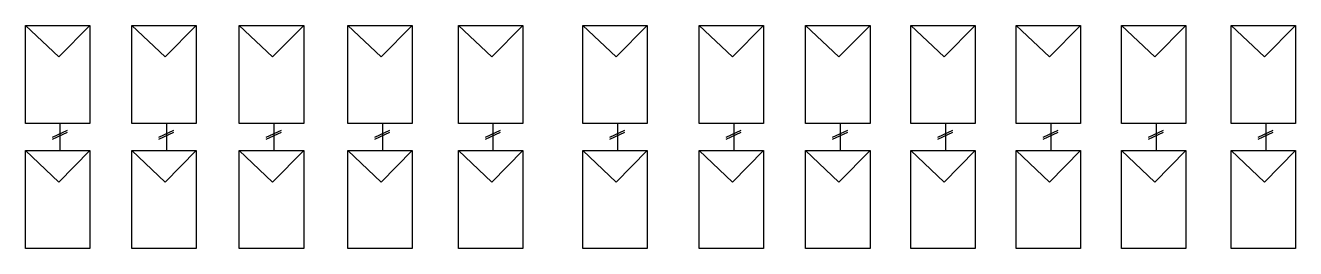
# Model space of a CAD drawing. Header units: inches. Extents: x 9190 to 83177, y 6945 to 19665.
# Drawn here: x 29661 to 36293, y 17514 to 18683 of the extents above; entities that cross this region are included whole.
import ezdxf

# ---------------------------------------------------------------- set-up
doc = ezdxf.new("R2010")
doc.units = ezdxf.units.IN
doc.header["$MEASUREMENT"] = 0

msp = doc.modelspace()

# ---------------------------------------------------------------- linework, layer by layer
for p, q in [((29661, 18682.6), (29835, 18517.5)), ((29835, 18517.5), (29997.3, 18682.6)), ((30216.6, 18682.6), (30390.5, 18517.5)), ((30390.5, 18517.5), (30552.8, 18682.6)), ((30777.9, 18682.6), (30951.8, 18517.5)), ((30951.8, 18517.5), (31114.1, 18682.6)), ((31344.9, 18682.6), (31518.9, 18517.5)), ((31518.9, 18517.5), (31681.2, 18682.6)), ((31921.8, 18682.6), (32095.7, 18517.5)), ((32095.7, 18517.5), (32258, 18682.6)), ((32571.7, 18682.6), (32745.6, 18517.5)), ((32745.6, 18517.5), (32908, 18682.6)), ((33179.3, 18682.6), (33353.2, 18517.5)), ((33353.2, 18517.5), (33515.5, 18682.6)), ((33734.8, 18682.6), (33908.7, 18517.5)), ((33908.7, 18517.5), (34071.1, 18682.6)), ((34284.5, 18682.6), (34458.5, 18517.5)), ((34458.5, 18517.5), (34620.8, 18682.6)), ((34834.3, 18682.6), (35008.2, 18517.5)), ((35008.2, 18517.5), (35170.5, 18682.6)), ((35384, 18682.6), (35557.9, 18517.5)), ((35557.9, 18517.5), (35720.3, 18682.6)), ((35956.9, 18682.6), (36130.8, 18517.5)), ((36130.8, 18517.5), (36293.1, 18682.6)), ((29802.1, 18097.6), (29880.6, 18134)), ((29802.1, 18086.8), (29880.6, 18123.1)), ((29843.3, 18027.1), (29843.3, 18170)), ((30357.7, 18097.6), (30436.1, 18134)), ((30357.7, 18086.8), (30436.1, 18123.1)), ((30398.9, 18027.1), (30398.9, 18170)), ((30919, 18097.6), (30997.4, 18134)), ((30919, 18086.8), (30997.4, 18123.1)), ((30960.2, 18027.1), (30960.2, 18170)), ((31486.1, 18097.6), (31564.5, 18134)), ((31486.1, 18086.8), (31564.5, 18123.1)), ((31527.3, 18027.1), (31527.3, 18170)), ((32062.9, 18097.6), (32141.3, 18134)), ((32062.9, 18086.8), (32141.3, 18123.1)), ((32104.1, 18027.1), (32104.1, 18170)), ((32712.8, 18097.6), (32791.2, 18134)), ((32712.8, 18086.8), (32791.2, 18123.1)), ((32754, 18027.1), (32754, 18170)), ((33320.4, 18097.6), (33398.8, 18134)), ((33320.4, 18086.8), (33398.8, 18123.1)), ((33361.6, 18027.1), (33361.6, 18170)), ((33875.9, 18097.6), (33954.4, 18134)), ((33875.9, 18086.8), (33954.4, 18123.1)), ((33917.1, 18027.1), (33917.1, 18170)), ((34425.7, 18097.6), (34504.1, 18134)), ((34425.7, 18086.8), (34504.1, 18123.1)), ((34466.9, 18027.1), (34466.9, 18170)), ((34975.4, 18097.6), (35053.8, 18134)), ((34975.4, 18086.8), (35053.8, 18123.1)), ((35016.6, 18027.1), (35016.6, 18170)), ((35525.1, 18097.6), (35603.5, 18134)), ((35525.1, 18086.8), (35603.5, 18123.1)), ((35566.3, 18027.1), (35566.3, 18170)), ((36098, 18097.6), (36176.4, 18134)), ((36098, 18086.8), (36176.4, 18123.1)), ((36139.2, 18027.1), (36139.2, 18170)), ((29661, 18027.1), (29835, 17862)), ((29835, 17862), (29997.3, 18027.1)), ((30216.6, 18027.1), (30390.5, 17862)), ((30390.5, 17862), (30552.8, 18027.1)), ((30777.9, 18027.1), (30951.8, 17862)), ((30951.8, 17862), (31114.1, 18027.1)), ((31344.9, 18027.1), (31518.9, 17862)), ((31518.9, 17862), (31681.2, 18027.1)), ((31921.8, 18027.1), (32095.7, 17862)), ((32095.7, 17862), (32258, 18027.1)), ((32571.7, 18027.1), (32745.6, 17862)), ((32745.6, 17862), (32908, 18027.1)), ((33179.3, 18027.1), (33353.2, 17862)), ((33353.2, 17862), (33515.5, 18027.1)), ((33734.8, 18027.1), (33908.7, 17862)), ((33908.7, 17862), (34071.1, 18027.1)), ((34284.5, 18027.1), (34458.5, 17862)), ((34458.5, 17862), (34620.8, 18027.1)), ((34834.3, 18027.1), (35008.2, 17862)), ((35008.2, 17862), (35170.5, 18027.1)), ((35384, 18027.1), (35557.9, 17862)), ((35557.9, 17862), (35720.3, 18027.1)), ((35956.9, 18027.1), (36130.8, 17862)), ((36130.8, 17862), (36293.1, 18027.1))]:
    msp.add_line(p, q)
for points in [[(29661, 18682.6), (29997.3, 18682.6), (29997.3, 18170), (29661, 18170)], [(30216.6, 18682.6), (30552.8, 18682.6), (30552.8, 18170), (30216.6, 18170)], [(30777.9, 18682.6), (31114.1, 18682.6), (31114.1, 18170), (30777.9, 18170)], [(31344.9, 18682.6), (31681.2, 18682.6), (31681.2, 18170), (31344.9, 18170)], [(31921.8, 18682.6), (32258, 18682.6), (32258, 18170), (31921.8, 18170)], [(32571.7, 18682.6), (32908, 18682.6), (32908, 18170), (32571.7, 18170)], [(33179.3, 18682.6), (33515.5, 18682.6), (33515.5, 18170), (33179.3, 18170)], [(33734.8, 18682.6), (34071.1, 18682.6), (34071.1, 18170), (33734.8, 18170)], [(34284.5, 18682.6), (34620.8, 18682.6), (34620.8, 18170), (34284.5, 18170)], [(34834.3, 18682.6), (35170.5, 18682.6), (35170.5, 18170), (34834.3, 18170)], [(35384, 18682.6), (35720.3, 18682.6), (35720.3, 18170), (35384, 18170)], [(35956.9, 18682.6), (36293.1, 18682.6), (36293.1, 18170), (35956.9, 18170)], [(29661, 18027.1), (29997.3, 18027.1), (29997.3, 17514.4), (29661, 17514.4)], [(30216.6, 18027.1), (30552.8, 18027.1), (30552.8, 17514.4), (30216.6, 17514.4)], [(30777.9, 18027.1), (31114.1, 18027.1), (31114.1, 17514.4), (30777.9, 17514.4)], [(31344.9, 18027.1), (31681.2, 18027.1), (31681.2, 17514.4), (31344.9, 17514.4)], [(31921.8, 18027.1), (32258, 18027.1), (32258, 17514.4), (31921.8, 17514.4)], [(32571.7, 18027.1), (32908, 18027.1), (32908, 17514.4), (32571.7, 17514.4)], [(33179.3, 18027.1), (33515.5, 18027.1), (33515.5, 17514.4), (33179.3, 17514.4)], [(33734.8, 18027.1), (34071.1, 18027.1), (34071.1, 17514.4), (33734.8, 17514.4)], [(34284.5, 18027.1), (34620.8, 18027.1), (34620.8, 17514.4), (34284.5, 17514.4)], [(34834.3, 18027.1), (35170.5, 18027.1), (35170.5, 17514.4), (34834.3, 17514.4)], [(35384, 18027.1), (35720.3, 18027.1), (35720.3, 17514.4), (35384, 17514.4)], [(35956.9, 18027.1), (36293.1, 18027.1), (36293.1, 17514.4), (35956.9, 17514.4)]]:
    msp.add_lwpolyline(points, close=True)

doc.saveas('drawing.dxf')
